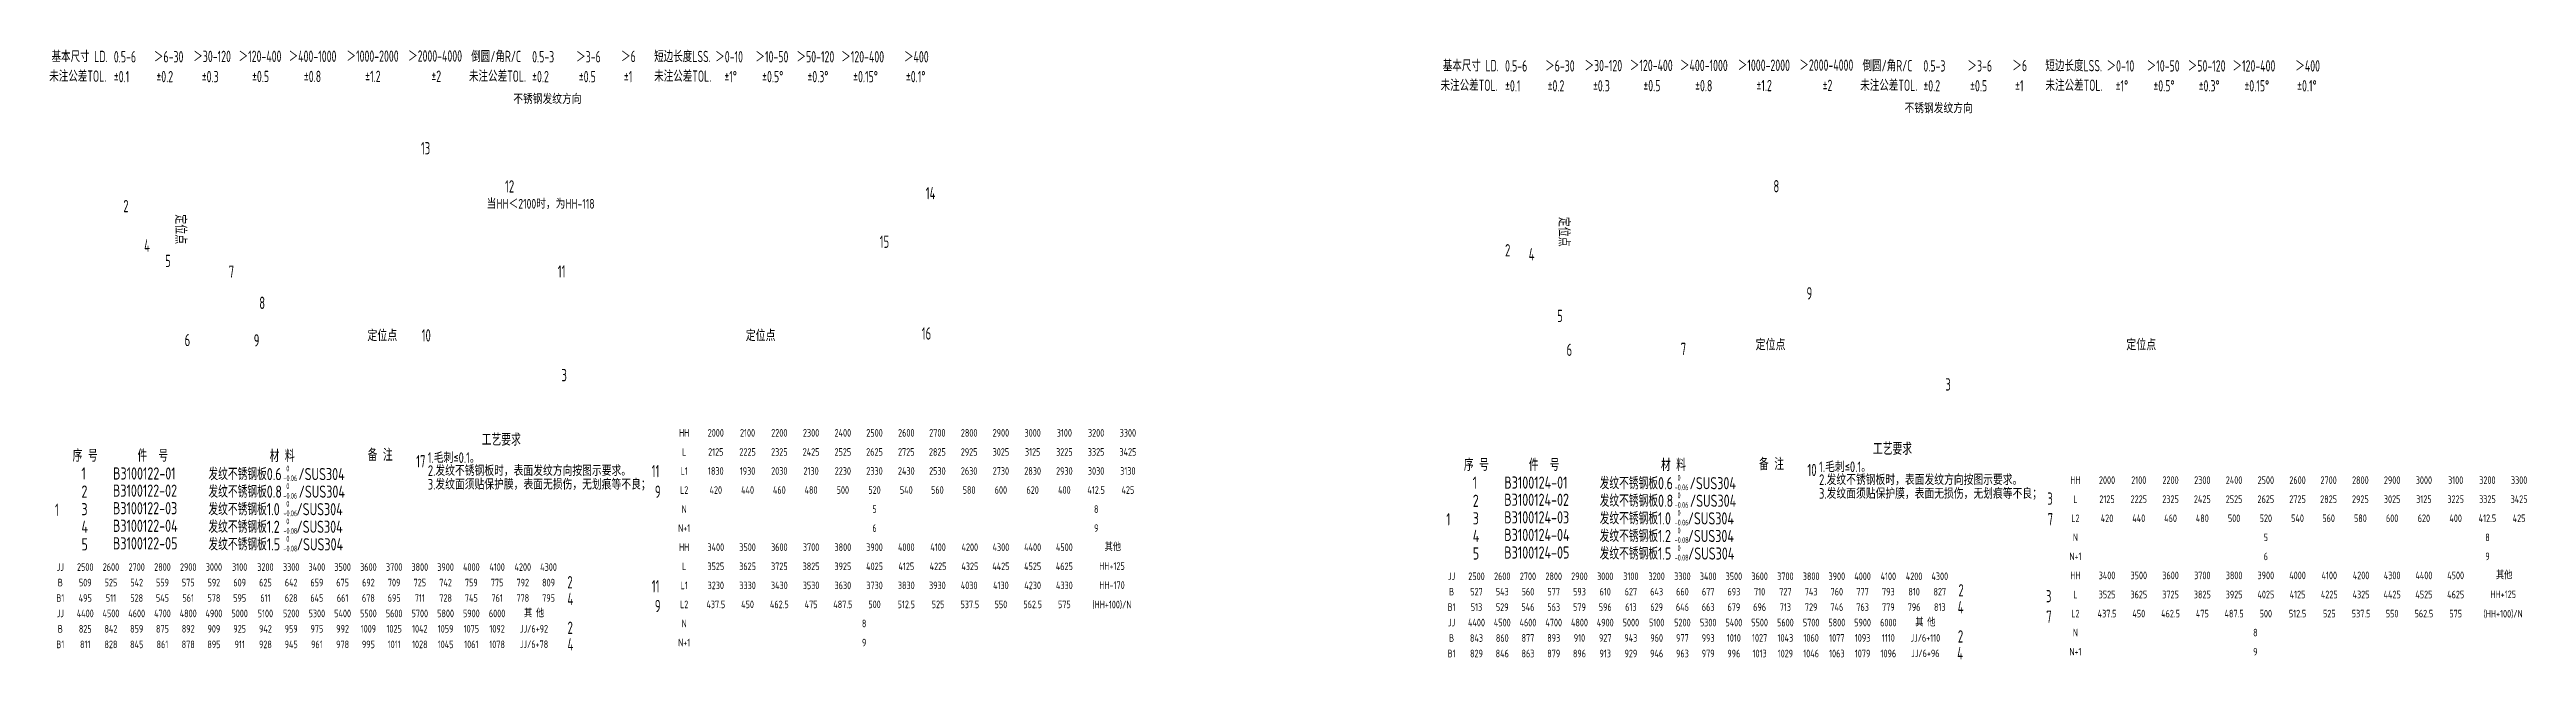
# Model space of a CAD drawing. Header units: inches. Extents: x 14216 to 120088, y -28803 to 23559.
# Drawn here: x 57443 to 60703, y 7884 to 8687 of the extents above; entities that cross this region are included whole.
import ezdxf
from ezdxf.enums import TextEntityAlignment as Align

# ---------------------------------------------------------------- set-up
doc = ezdxf.new("R2010")
doc.units = ezdxf.units.IN
doc.header["$LTSCALE"] = 0.3
doc.header["$MEASUREMENT"] = 0
for name, color, linetype in [('2', 2, 'Continuous'), ('2细实线', 2, 'Continuous'), ('6', 3, 'Continuous'), ('7', 4, 'Continuous')]:
    doc.layers.add(name, color=color, linetype=linetype)
doc.layers.add('粗实线', color=7, linetype='Continuous', lineweight=30)
doc.styles.add('HZ', font='isocp2.shx', dxfattribs={"width": 0.7, "bigfont": 'hztxt.shx'})

msp = doc.modelspace()

# ---------------------------------------------------------------- texts
at = {"layer": '2', "color": 6, "style": 'HZ', "width": 0.8}
for p in [(58053.2, 8615), (59884.1, 8602.9)]:
    msp.add_text('不锈钢发纹方向', height=12.82, dxfattribs=at).set_placement(p)
for s, height, p in [('当HH＜2100时，为HH-118', 12.825, (58089.2, 8483.7)), ('定位点', 14.85, (57880.8, 8310.5)), ('定位点', 14.85, (58378.7, 8310.5)), ('定位点', 14.85, (59707.8, 8298.4)), ('定位点', 14.85, (60195.6, 8298.4))]:
    msp.add_text(s, height=height, dxfattribs=at).set_placement(p, align=Align.MIDDLE_CENTER)
for p in [(57615.5, 8450.2), (59436.1, 8446.8)]:
    msp.add_text('定位点', height=14.85, rotation=270, dxfattribs=at).set_placement(p, align=Align.MIDDLE_CENTER)
for s, p in [('1.毛刺≤0.1。', (57940.6, 8138.6)), ('3.发纹面须贴保护膜，表面无损伤，无划痕等不良；', (57940.6, 8103.6)), ('2.发纹不锈钢板时，表面发纹方向按图示要求。', (57940.8, 8121.6)), ('1.毛刺≤0.1。', (59771.6, 8126.6)), ('2.发纹不锈钢板时，表面发纹方向按图示要求。', (59771.7, 8109.6)), ('3.发纹面须贴保护膜，表面无损伤，无划痕等不良；', (59771.5, 8091.5))]:
    msp.add_text(s, height=14, dxfattribs=at).set_placement(p, align=Align.BOTTOM_LEFT)
at = {"layer": '2', "char_height": 7.58, "attachment_point": 1, "style": 'HZ'}
for s, insert in [(' 0\\P-0.06', (57750.7, 8139.2)), (' 0\\P-0.06', (59581.6, 8127.2)), (' 0\\P-0.06', (57750.7, 8116.1)), (' 0\\P-0.06', (57750.7, 8093)), (' 0\\P-0.06', (59581.6, 8104)), (' 0\\P-0.08', (57750.7, 8069.8)), (' 0\\P-0.06', (59581.6, 8080.9)), (' 0\\P-0.08', (59581.6, 8057.8)), (' 0\\P-0.08', (57750.7, 8046.7)), (' 0\\P-0.08', (59581.6, 8034.7))]:
    msp.add_mtext(s, dxfattribs=dict(at, insert=insert))
at = {"layer": '2细实线', "style": 'HZ', "width": 0.8}
for s, p in [('HH', (58278.1, 8182.4)), ('2000', (58319.7, 8182.4)), ('2100', (58361.5, 8182.4)), ('2200', (58403.3, 8182.4)), ('2300', (58445.1, 8182.4)), ('2400', (58486.9, 8182.4)), ('2500', (58528.6, 8182.4)), ('2600', (58570.4, 8182.4)), ('2700', (58611.3, 8182.4)), ('2800', (58653.1, 8182.4)), ('2900', (58694.9, 8182.4)), ('3000', (58736.7, 8182.4)), ('3100', (58778.4, 8182.4)), ('3200', (58820.2, 8182.4)), ('3300', (58862, 8182.4)), ('L', (58278.1, 8157.3)), ('2125', (58319.7, 8157.3)), ('2225', (58361.5, 8157.3)), ('2325', (58403.3, 8157.3)), ('2425', (58445.1, 8157.3)), ('2525', (58486.9, 8157.3)), ('2625', (58528.6, 8157.3)), ('2725', (58570.4, 8157.3)), ('2825', (58611.3, 8157.3)), ('2925', (58653.1, 8157.3)), ('3025', (58694.9, 8157.3)), ('3125', (58736.7, 8157.3)), ('3225', (58778.4, 8157.3)), ('3325', (58820.2, 8157.3)), ('3425', (58862, 8157.3)), ('L1', (58278.1, 8132.3)), ('1830', (58319.7, 8132.3)), ('1930', (58361.5, 8132.3)), ('2030', (58403.3, 8132.3)), ('2130', (58445.1, 8132.3)), ('2230', (58486.9, 8132.3)), ('2330', (58528.6, 8132.3)), ('2430', (58570.4, 8132.3)), ('2530', (58611.3, 8132.3)), ('2630', (58653.1, 8132.3)), ('2730', (58694.9, 8132.3)), ('2830', (58736.7, 8132.3)), ('2930', (58778.4, 8132.3)), ('3030', (58820.2, 8132.3)), ('3130', (58862, 8132.3)), ('HH', (60109, 8120.2)), ('2000', (60150.6, 8120.2)), ('2100', (60192.4, 8120.2)), ('2200', (60234.2, 8120.2)), ('2300', (60276, 8120.2)), ('2400', (60317.8, 8120.2)), ('2500', (60359.6, 8120.2)), ('2600', (60401.3, 8120.2)), ('2700', (60442.2, 8120.2)), ('2800', (60484, 8120.2)), ('2900', (60525.8, 8120.2)), ('3000', (60567.6, 8120.2)), ('3100', (60609.4, 8120.2)), ('3200', (60651.2, 8120.2)), ('3300', (60692.9, 8120.2)), ('L2', (58278.1, 8107.2)), ('N', (58278.1, 8082.1)), ('420', (58319.7, 8107.2)), ('440', (58361.5, 8107.2)), ('460', (58403.3, 8107.2)), ('480', (58445.1, 8107.2)), ('500', (58486.9, 8107.2)), ('520', (58528.6, 8107.2)), ('5', (58528.6, 8082.1)), ('540', (58570.4, 8107.2)), ('560', (58611.3, 8107.2)), ('580', (58653.1, 8107.2)), ('600', (58694.9, 8107.2)), ('620', (58736.7, 8107.2)), ('400', (58778.4, 8107.2)), ('412.5', (58820.2, 8107.2)), ('8', (58820.4, 8082.1)), ('425', (58862, 8107.2)), ('L', (60109, 8095.2)), ('2125', (60150.6, 8095.2)), ('2225', (60192.4, 8095.2)), ('2325', (60234.2, 8095.2)), ('2425', (60276, 8095.2)), ('2525', (60317.8, 8095.2)), ('2625', (60359.6, 8095.2)), ('2725', (60401.3, 8095.2)), ('2825', (60442.2, 8095.2)), ('2925', (60484, 8095.2)), ('3025', (60525.8, 8095.2)), ('3125', (60567.6, 8095.2)), ('3225', (60609.4, 8095.2)), ('3325', (60651.2, 8095.2)), ('3425', (60692.9, 8095.2)), ('N+1', (58278.1, 8057.1)), ('6', (58528.6, 8057.1)), ('9', (58820.4, 8057.1)), ('L2', (60109, 8070.1)), ('420', (60150.6, 8070.1)), ('440', (60192.4, 8070.1)), ('460', (60234.2, 8070.1)), ('480', (60276, 8070.1)), ('500', (60317.8, 8070.1)), ('520', (60359.6, 8070.1)), ('540', (60401.3, 8070.1)), ('560', (60442.2, 8070.1)), ('580', (60484, 8070.1)), ('600', (60525.8, 8070.1)), ('620', (60567.6, 8070.1)), ('400', (60609.4, 8070.1)), ('412.5', (60651.2, 8070.1)), ('425', (60692.9, 8070.1)), ('HH', (58278.1, 8032)), ('3400', (58319.7, 8032)), ('3500', (58361.5, 8032)), ('3600', (58403.3, 8032)), ('3700', (58445.1, 8032)), ('3800', (58486.9, 8032)), ('3900', (58528.6, 8032)), ('4000', (58570.4, 8032)), ('4100', (58612.2, 8032)), ('4200', (58654, 8032)), ('4300', (58694.9, 8032)), ('4400', (58736.7, 8032)), ('4500', (58778.4, 8032)), ('其他', (58842.2, 8032.1)), ('N+1', (60109, 8019.9)), ('N', (60109, 8045)), ('5', (60359.6, 8045)), ('6', (60359.6, 8019.9)), ('9', (60651.3, 8019.9)), ('8', (60651.3, 8045)), ('JJ', (57457.1, 8005.9)), ('B', (57457.1, 7985.5)), ('2500', (57489.9, 8005.9)), ('509', (57489.9, 7985.5)), ('2600', (57523.7, 8005.9)), ('525', (57523.7, 7985.5)), ('2700', (57557.6, 8005.9)), ('542', (57557.6, 7985.5)), ('2800', (57591.5, 8005.9)), ('559', (57591.5, 7985.5)), ('2900', (57625.4, 8005.9)), ('575', (57625.4, 7985.5)), ('3000', (57659.2, 8005.9)), ('592', (57659.2, 7985.5)), ('3100', (57693.1, 8005.9)), ('609', (57693.1, 7985.5)), ('3200', (57727, 8005.9)), ('625', (57727, 7985.5)), ('3300', (57760.9, 8005.9)), ('642', (57760.9, 7985.5)), ('3400', (57794.7, 8005.9)), ('659', (57794.7, 7985.5)), ('3500', (57828.6, 8005.9)), ('675', (57828.6, 7985.5)), ('3600', (57862.5, 8005.9)), ('692', (57862.5, 7985.5)), ('3700', (57896.4, 8005.9)), ('709', (57896.4, 7985.5)), ('3800', (57930.2, 8005.9)), ('725', (57930.2, 7985.5)), ('3900', (57964.1, 8005.9)), ('742', (57964.1, 7985.5)), ('4000', (57998, 8005.9)), ('759', (57998, 7985.5)), ('4100', (58031.9, 8005.9)), ('775', (58031.9, 7985.5)), ('4200', (58065.7, 8005.9)), ('792', (58065.7, 7985.5)), ('4300', (58099.6, 8005.9)), ('809', (58099.6, 7985.5)), ('L1', (58278.1, 7981.8)), ('L', (58278.1, 8006.9)), ('3525', (58319.7, 8006.9)), ('3230', (58319.7, 7981.8)), ('3625', (58361.5, 8006.9)), ('3330', (58361.5, 7981.8)), ('3430', (58403.3, 7981.8)), ('3725', (58403.3, 8006.9)), ('3825', (58445.1, 8006.9)), ('3530', (58445.1, 7981.8)), ('3925', (58486.9, 8006.9)), ('3630', (58486.9, 7981.8)), ('4025', (58528.6, 8006.9)), ('3730', (58528.6, 7981.8)), ('3830', (58570.4, 7981.8)), ('4125', (58570.4, 8006.9)), ('3930', (58611.3, 7981.8)), ('4225', (58612.2, 8006.9)), ('4030', (58653.1, 7981.8)), ('4325', (58654, 8006.9)), ('4425', (58694.9, 8006.9)), ('4130', (58694.9, 7981.8)), ('4525', (58736.7, 8006.9)), ('4230', (58736.7, 7981.8)), ('4625', (58778.4, 8006.9)), ('4330', (58778.4, 7981.8)), ('HH+125', (58841.1, 8007.2)), ('HH-170', (58841.1, 7982.1)), ('JJ', (59288, 7993.8)), ('2500', (59320.8, 7993.8)), ('2600', (59354.7, 7993.8)), ('2700', (59388.5, 7993.8)), ('2800', (59422.4, 7993.8)), ('2900', (59456.3, 7993.8)), ('3000', (59490.2, 7993.8)), ('3100', (59524, 7993.8)), ('3200', (59557.9, 7993.8)), ('3300', (59591.8, 7993.8)), ('3400', (59625.7, 7993.8)), ('3500', (59659.5, 7993.8)), ('3600', (59693.4, 7993.8)), ('3700', (59727.3, 7993.8)), ('3800', (59761.2, 7993.8)), ('3900', (59795, 7993.8)), ('4000', (59828.9, 7993.8)), ('4100', (59862.8, 7993.8)), ('4200', (59896.7, 7993.8)), ('4300', (59930.5, 7993.8)), ('HH', (60109, 7994.9)), ('3400', (60150.6, 7994.9)), ('3500', (60192.4, 7994.9)), ('3600', (60234.2, 7994.9)), ('3700', (60276, 7994.9)), ('3800', (60317.8, 7994.9)), ('3900', (60359.6, 7994.9)), ('4000', (60401.3, 7994.9)), ('4100', (60443.1, 7994.9)), ('4200', (60484.9, 7994.9)), ('4300', (60525.8, 7994.9)), ('4400', (60567.6, 7994.9)), ('4500', (60609.4, 7994.9)), ('其他', (60673.2, 7995)), ('B1', (57457.1, 7965.2)), ('495', (57489.9, 7965.2)), ('511', (57523.7, 7965.2)), ('528', (57557.6, 7965.2)), ('545', (57591.5, 7965.2)), ('561', (57625.4, 7965.2)), ('578', (57659.2, 7965.2)), ('595', (57693.1, 7965.2)), ('611', (57727, 7965.2)), ('628', (57760.9, 7965.2)), ('645', (57794.7, 7965.2)), ('661', (57828.6, 7965.2)), ('678', (57862.5, 7965.2)), ('695', (57896.4, 7965.2)), ('711', (57930.2, 7965.2)), ('728', (57964.1, 7965.2)), ('745', (57998, 7965.2)), ('761', (58031.9, 7965.2)), ('778', (58065.7, 7965.2)), ('795', (58099.6, 7965.2)), ('L2', (58278.1, 7956.8)), ('437.5', (58319.7, 7956.8)), ('450', (58361.5, 7956.8)), ('462.5', (58403.3, 7956.8)), ('475', (58445.1, 7956.8)), ('487.5', (58486.9, 7956.8)), ('500', (58528.6, 7956.8)), ('512.5', (58570.4, 7956.8)), ('525', (58612.2, 7956.8)), ('537.5', (58654, 7956.8)), ('550', (58694.9, 7956.8)), ('562.5', (58736.7, 7956.8)), ('575', (58778.4, 7956.8)), ('(HH+100)/N', (58841, 7956.6)), ('B1', (59288, 7953.2)), ('B', (59288, 7973.5)), ('527', (59320.8, 7973.5)), ('513', (59320.8, 7953.2)), ('543', (59354.7, 7973.5)), ('529', (59354.7, 7953.2)), ('546', (59388.5, 7953.2)), ('560', (59388.5, 7973.5)), ('563', (59422.4, 7953.2)), ('577', (59422.4, 7973.5)), ('593', (59456.3, 7973.5)), ('579', (59456.3, 7953.2)), ('596', (59490.2, 7953.2)), ('610', (59490.2, 7973.5)), ('627', (59524, 7973.5)), ('613', (59524, 7953.2)), ('643', (59557.9, 7973.5)), ('629', (59557.9, 7953.2)), ('646', (59591.8, 7953.2)), ('660', (59591.8, 7973.5)), ('663', (59625.7, 7953.2)), ('677', (59625.7, 7973.5)), ('693', (59659.5, 7973.5)), ('679', (59659.5, 7953.2)), ('696', (59693.4, 7953.2)), ('710', (59693.4, 7973.5)), ('727', (59727.3, 7973.5)), ('713', (59727.3, 7953.2)), ('743', (59761.2, 7973.5)), ('729', (59761.2, 7953.2)), ('746', (59795, 7953.2)), ('760', (59795, 7973.5)), ('763', (59828.9, 7953.2)), ('777', (59828.9, 7973.5)), ('793', (59862.8, 7973.5)), ('779', (59862.8, 7953.2)), ('796', (59896.7, 7953.2)), ('810', (59896.7, 7973.5)), ('827', (59930.5, 7973.5)), ('813', (59930.5, 7953.2)), ('L', (60109, 7969.8)), ('3525', (60150.6, 7969.8)), ('3625', (60192.4, 7969.8)), ('3725', (60234.2, 7969.8)), ('3825', (60276, 7969.8)), ('3925', (60317.8, 7969.8)), ('4025', (60359.6, 7969.8)), ('4125', (60401.3, 7969.8)), ('4225', (60443.1, 7969.8)), ('4325', (60484.9, 7969.8)), ('4425', (60525.8, 7969.8)), ('4525', (60567.6, 7969.8)), ('4625', (60609.4, 7969.8)), ('HH+125', (60672, 7970)), ('JJ', (57457.1, 7944.9)), ('B', (57457.1, 7924.6)), ('4400', (57489.9, 7944.9)), ('825', (57489.9, 7924.6)), ('4500', (57523.7, 7944.9)), ('842', (57523.7, 7924.6)), ('4600', (57557.6, 7944.9)), ('859', (57557.6, 7924.7)), ('4700', (57591.5, 7944.9)), ('875', (57591.5, 7924.7)), ('4800', (57625.4, 7944.9)), ('892', (57625.4, 7924.7)), ('4900', (57659.2, 7944.9)), ('909', (57659.2, 7924.7)), ('5000', (57693.1, 7944.9)), ('925', (57693.1, 7924.7)), ('5100', (57727, 7944.9)), ('942', (57727, 7924.7)), ('5200', (57760.9, 7944.9)), ('959', (57760.9, 7924.7)), ('5300', (57794.7, 7944.9)), ('975', (57794.7, 7924.7)), ('5400', (57828.6, 7944.9)), ('992', (57828.6, 7924.7)), ('5500', (57862.5, 7944.9)), ('1009', (57862.5, 7924.7)), ('5600', (57896.4, 7944.9)), ('1025', (57896.4, 7924.7)), ('5700', (57930.2, 7944.9)), ('1042', (57930.2, 7924.7)), ('5800', (57964.1, 7944.9)), ('1059', (57964.1, 7924.7)), ('5900', (57998, 7944.9)), ('1075', (57998, 7924.7)), ('6000', (58031.9, 7944.9)), ('1092', (58031.9, 7924.7)), ('JJ/6+92', (58080.5, 7924.7)), ('其 他', (58080.5, 7944.9)), ('N', (58278.1, 7931.7)), ('8', (58514.9, 7931.7)), ('JJ', (59288, 7932.9)), ('4400', (59320.8, 7932.9)), ('4500', (59354.7, 7932.9)), ('4600', (59388.5, 7932.9)), ('4700', (59422.4, 7932.9)), ('4800', (59456.3, 7932.9)), ('4900', (59490.2, 7932.9)), ('5000', (59524, 7932.9)), ('5100', (59557.9, 7932.9)), ('5200', (59591.8, 7932.9)), ('5300', (59625.7, 7932.9)), ('5400', (59659.5, 7932.9)), ('5500', (59693.4, 7932.9)), ('5600', (59727.3, 7932.9)), ('5700', (59761.2, 7932.9)), ('5800', (59795, 7932.9)), ('5900', (59828.9, 7932.9)), ('6000', (59862.8, 7932.9)), ('其 他', (59911.5, 7932.9)), ('L2', (60109, 7944.7)), ('N', (60109, 7919.7)), ('437.5', (60150.6, 7944.7)), ('450', (60192.4, 7944.7)), ('462.5', (60234.2, 7944.7)), ('475', (60276, 7944.7)), ('487.5', (60317.8, 7944.7)), ('8', (60345.8, 7919.7)), ('500', (60359.6, 7944.7)), ('512.5', (60401.3, 7944.7)), ('525', (60443.1, 7944.7)), ('537.5', (60484.9, 7944.7)), ('550', (60525.8, 7944.7)), ('562.5', (60567.6, 7944.7)), ('575', (60609.4, 7944.7)), ('(HH+100)/N', (60671.9, 7944.5)), ('B1', (57457.1, 7904.2)), ('811', (57489.9, 7904.2)), ('828', (57523.7, 7904.2)), ('845', (57557.6, 7904.2)), ('861', (57591.5, 7904.2)), ('878', (57625.4, 7904.2)), ('895', (57659.2, 7904.2)), ('911', (57693.1, 7904.2)), ('928', (57727, 7904.2)), ('945', (57760.9, 7904.2)), ('961', (57794.7, 7904.2)), ('978', (57828.6, 7904.2)), ('995', (57862.5, 7904.2)), ('1011', (57896.4, 7904.2)), ('1028', (57930.2, 7904.2)), ('1045', (57964.1, 7904.2)), ('1061', (57998, 7904.2)), ('1078', (58031.9, 7904.2)), ('JJ/6+78', (58080.5, 7904.4)), ('N+1', (58278.1, 7906.6)), ('9', (58514.9, 7906.6)), ('B1', (59288, 7892.2)), ('B', (59288, 7912.5)), ('843', (59320.8, 7912.5)), ('829', (59320.8, 7892.2)), ('846', (59354.7, 7892.2)), ('860', (59354.7, 7912.5)), ('863', (59388.5, 7892.2)), ('877', (59388.5, 7912.7)), ('893', (59422.4, 7912.7)), ('879', (59422.4, 7892.2)), ('896', (59456.3, 7892.2)), ('910', (59456.3, 7912.7)), ('927', (59490.2, 7912.7)), ('913', (59490.2, 7892.2)), ('943', (59524, 7912.7)), ('929', (59524, 7892.2)), ('946', (59557.9, 7892.2)), ('960', (59557.9, 7912.7)), ('963', (59591.8, 7892.2)), ('977', (59591.8, 7912.7)), ('993', (59625.7, 7912.7)), ('979', (59625.7, 7892.2)), ('1010', (59659.5, 7912.7)), ('996', (59659.5, 7892.2)), ('1027', (59693.4, 7912.7)), ('1013', (59693.4, 7892.2)), ('1043', (59727.3, 7912.7)), ('1029', (59727.3, 7892.2)), ('1046', (59761.2, 7892.2)), ('1060', (59761.2, 7912.7)), ('1063', (59795, 7892.2)), ('1077', (59795, 7912.7)), ('1093', (59828.9, 7912.7)), ('1079', (59828.9, 7892.2)), ('1096', (59862.8, 7892.2)), ('1110', (59862.8, 7912.7)), ('JJ/6+110', (59911.5, 7912.7)), ('JJ/6+96', (59911.5, 7892.4)), ('N+1', (60109, 7894.6)), ('9', (60345.8, 7894.6))]:
    msp.add_text(s, height=10, dxfattribs=at).set_placement(p, align=Align.MIDDLE_CENTER)
for s, p in [('序 号', (57473.3, 8144.5)), ('件  号', (57558.7, 8144.5)), ('材 料', (57732.5, 8144.1)), ('备 注', (57861.6, 8145.4)), ('序 号', (59304.2, 8132.4)), ('件  号', (59389.7, 8132.4)), ('材 料', (59563.5, 8132.1)), ('备 注', (59692.6, 8133.3)), ('1', (57484.9, 8121)), ('B3100122-01', (57526.5, 8121)), ('发纹不锈钢板0.6   /SUS304', (57652, 8120.2)), ('1', (59315.8, 8109)), ('B3100124-01', (59357.4, 8109)), ('发纹不锈钢板0.6   /SUS304', (59482.9, 8108.2)), ('2 ', (57484.9, 8097.2)), ('3', (57484.9, 8074)), ('B3100122-02', (57526.3, 8098.4)), ('B3100122-03', (57526.3, 8075.3)), ('发纹不锈钢板0.8   /SUS304', (57652, 8097.1)), ('发纹不锈钢板1.0   /SUS304', (57652, 8074)), ('2 ', (59315.9, 8085.1)), ('B3100124-02', (59357.3, 8086.4)), ('发纹不锈钢板0.8   /SUS304', (59482.9, 8085.1)), ('4', (57484.9, 8050.9)), ('B3100122-04', (57526.3, 8052.2)), ('发纹不锈钢板1.2   /SUS304', (57652, 8050.9)), ('3', (59315.9, 8062)), ('4', (59315.9, 8038.9)), ('B3100124-03', (59357.3, 8063.3)), ('B3100124-04', (59357.3, 8040.2)), ('发纹不锈钢板1.0   /SUS304', (59482.9, 8061.9)), ('发纹不锈钢板1.2   /SUS304', (59482.9, 8038.8)), ('5', (57484.9, 8027.8)), ('B3100122-05', (57526.3, 8029.1)), ('发纹不锈钢板1.5   /SUS304', (57652, 8027.8)), ('5', (59315.9, 8015.8)), ('B3100124-05', (59357.3, 8017)), ('发纹不锈钢板1.5   /SUS304', (59482.9, 8015.7))]:
    msp.add_text(s, height=16, dxfattribs=at).set_placement(p)
at = {"layer": '6', "color": 2, "style": 'HZ', "width": 0.7}
for s, p in [('基本尺寸 LD.', (57445.5, 8670)), ('0.5-6', (57527.5, 8669.6)), ('＞6-30', (57580.3, 8669.6)), ('＞30-120', (57632.1, 8670.1)), ('＞120-400', (57691.7, 8670.2)), ('＞400-1000', (57757.6, 8670.2)), ('＞1000-2000', (57833.7, 8670.4)), ('＞2000-4000', (57914.8, 8670.6)), ('倒圆/角R/C', (57997.8, 8670)), ('0.5-3', (58078, 8669.6)), ('＞3-6', (58135.9, 8669.6)), ('＞6', (58195.1, 8670.1)), ('短边长度LSS.', (58238.6, 8670)), ('＞0-10', (58319, 8669.6)), ('＞10-50', (58371.9, 8669.6)), ('＞50-120', (58425.9, 8669.6)), ('＞120-400', (58484.8, 8669.6)), ('＞400', (58567.4, 8669.6)), ('基本尺寸 LD.', (59276.4, 8657.9)), ('0.5-6', (59358.4, 8657.6)), ('＞6-30', (59411.2, 8657.6)), ('＞30-120', (59463, 8658)), ('＞120-400', (59522.6, 8658.2)), ('＞400-1000', (59588.6, 8658.2)), ('＞1000-2000', (59664.7, 8658.4)), ('＞2000-4000', (59745.7, 8658.6)), ('倒圆/角R/C', (59828.8, 8657.9)), ('0.5-3', (59908.9, 8657.6)), ('＞3-6', (59966.9, 8657.6)), ('＞6', (60026, 8658)), ('短边长度LSS.', (60069.5, 8657.9)), ('＞0-10', (60150, 8657.6)), ('＞10-50', (60202.8, 8657.6)), ('＞50-120', (60256.8, 8657.6)), ('＞120-400', (60315.7, 8657.6)), ('＞400', (60398.4, 8657.6)), ('未注公差TOL.', (57442.5, 8644.1)), ('%%P0.1', (57527.5, 8643.5)), ('%%P0.2', (57583.5, 8643.5)), ('%%P0.3', (57643.2, 8643.5)), ('%%P0.5', (57709.4, 8643.7)), ('%%P0.8', (57777.6, 8643.7)), ('%%P1.2', (57858.3, 8643.8)), ('%%P2', (57945.4, 8644)), ('未注公差TOL.', (57994.9, 8644.1)), ('%%P0.2', (58078, 8643.5)), ('%%P0.5', (58139.4, 8643.5)), ('%%P1', (58198.7, 8643.5)), ('未注公差TOL.', (58238.6, 8644.1)), ('%%P1%%D', (58331, 8643.5)), ('%%P0.5%%D', (58380.7, 8643.5)), ('%%P0.3%%D', (58440.3, 8643.5)), ('%%P0.15%%D', (58500.5, 8643.5)), ('%%P0.1%%D', (58569.9, 8643.5)), ('未注公差TOL.', (59273.5, 8632.1)), ('%%P0.1', (59358.4, 8631.4)), ('%%P0.2', (59414.4, 8631.4)), ('%%P0.3', (59474.1, 8631.4)), ('%%P0.5', (59540.4, 8631.6)), ('%%P0.8', (59608.5, 8631.6)), ('%%P1.2', (59689.2, 8631.8)), ('%%P2', (59776.3, 8632)), ('未注公差TOL.', (59825.8, 8632.1)), ('%%P0.2', (59908.9, 8631.4)), ('%%P0.5', (59970.4, 8631.4)), ('%%P1', (60029.6, 8631.4)), ('未注公差TOL.', (60069.6, 8632.1)), ('%%P1%%D', (60161.9, 8631.4)), ('%%P0.5%%D', (60211.6, 8631.4)), ('%%P0.3%%D', (60271.2, 8631.4)), ('%%P0.15%%D', (60331.4, 8631.4)), ('%%P0.1%%D', (60400.8, 8631.4))]:
    msp.add_text(s, height=14.93, dxfattribs=at).set_placement(p)
at = {"layer": '7', "style": 'HZ', "width": 0.7}
for s, p in [('13', (57931.6, 8548.7)), ('12', (58042.3, 8498.5)), ('8', (59711.5, 8498.7)), ('2', (57540, 8472.6)), ('14', (58596, 8489.5)), ('4', (57567.4, 8420.7)), ('5', (57595, 8400.4)), ('15', (58535.4, 8425.7)), ('2', (59358.4, 8414.5)), ('4', (59389.5, 8409.2)), ('7', (57678.7, 8386.3)), ('11', (58111.7, 8386.6)), ('8', (57718.9, 8345.3)), ('9', (59755.1, 8357.8)), ('6', (57620.7, 8296.4)), ('10', (57932.6, 8302.5)), ('16', (58590.7, 8305)), ('5', (59426.9, 8328.1)), ('9', (57711.6, 8295.9)), ('6', (59439.3, 8283.6)), ('7', (59589.6, 8284.7)), ('3', (58116.6, 8250.2)), ('3', (59937.8, 8238)), ('17', (57925.4, 8136.9)), ('11', (58235.3, 8124)), ('10', (59756.3, 8125.5)), ('1', (57450.1, 8073.1)), ('9', (58239.6, 8096.9)), ('3', (60072, 8087.8)), ('1', (59281.2, 8060.7)), ('7', (60072.4, 8060.7)), ('2', (58124.4, 7977.9)), ('11', (58235.4, 7972.6)), ('4', (58124.5, 7955.9)), ('9', (58239.5, 7946.6)), ('4', (59954.1, 7945)), ('2', (59955, 7967.2)), ('3', (60070.2, 7959.5)), ('2', (58124.6, 7918)), ('2', (59954.3, 7906.6)), ('7', (60070.6, 7932.4)), ('4', (58124.6, 7896.1)), ('4', (59953.4, 7884.4))]:
    msp.add_text(s, height=16.2, dxfattribs=at).set_placement(p)
at = {"layer": '粗实线', "color": 3, "linetype": 'Continuous', "lineweight": -3, "style": 'HZ', "width": 0.7}
for p in [(58011.6, 8165.5), (59842.5, 8153.4)]:
    msp.add_text('工艺要求', height=16, dxfattribs=at).set_placement(p)

doc.saveas('drawing.dxf')
